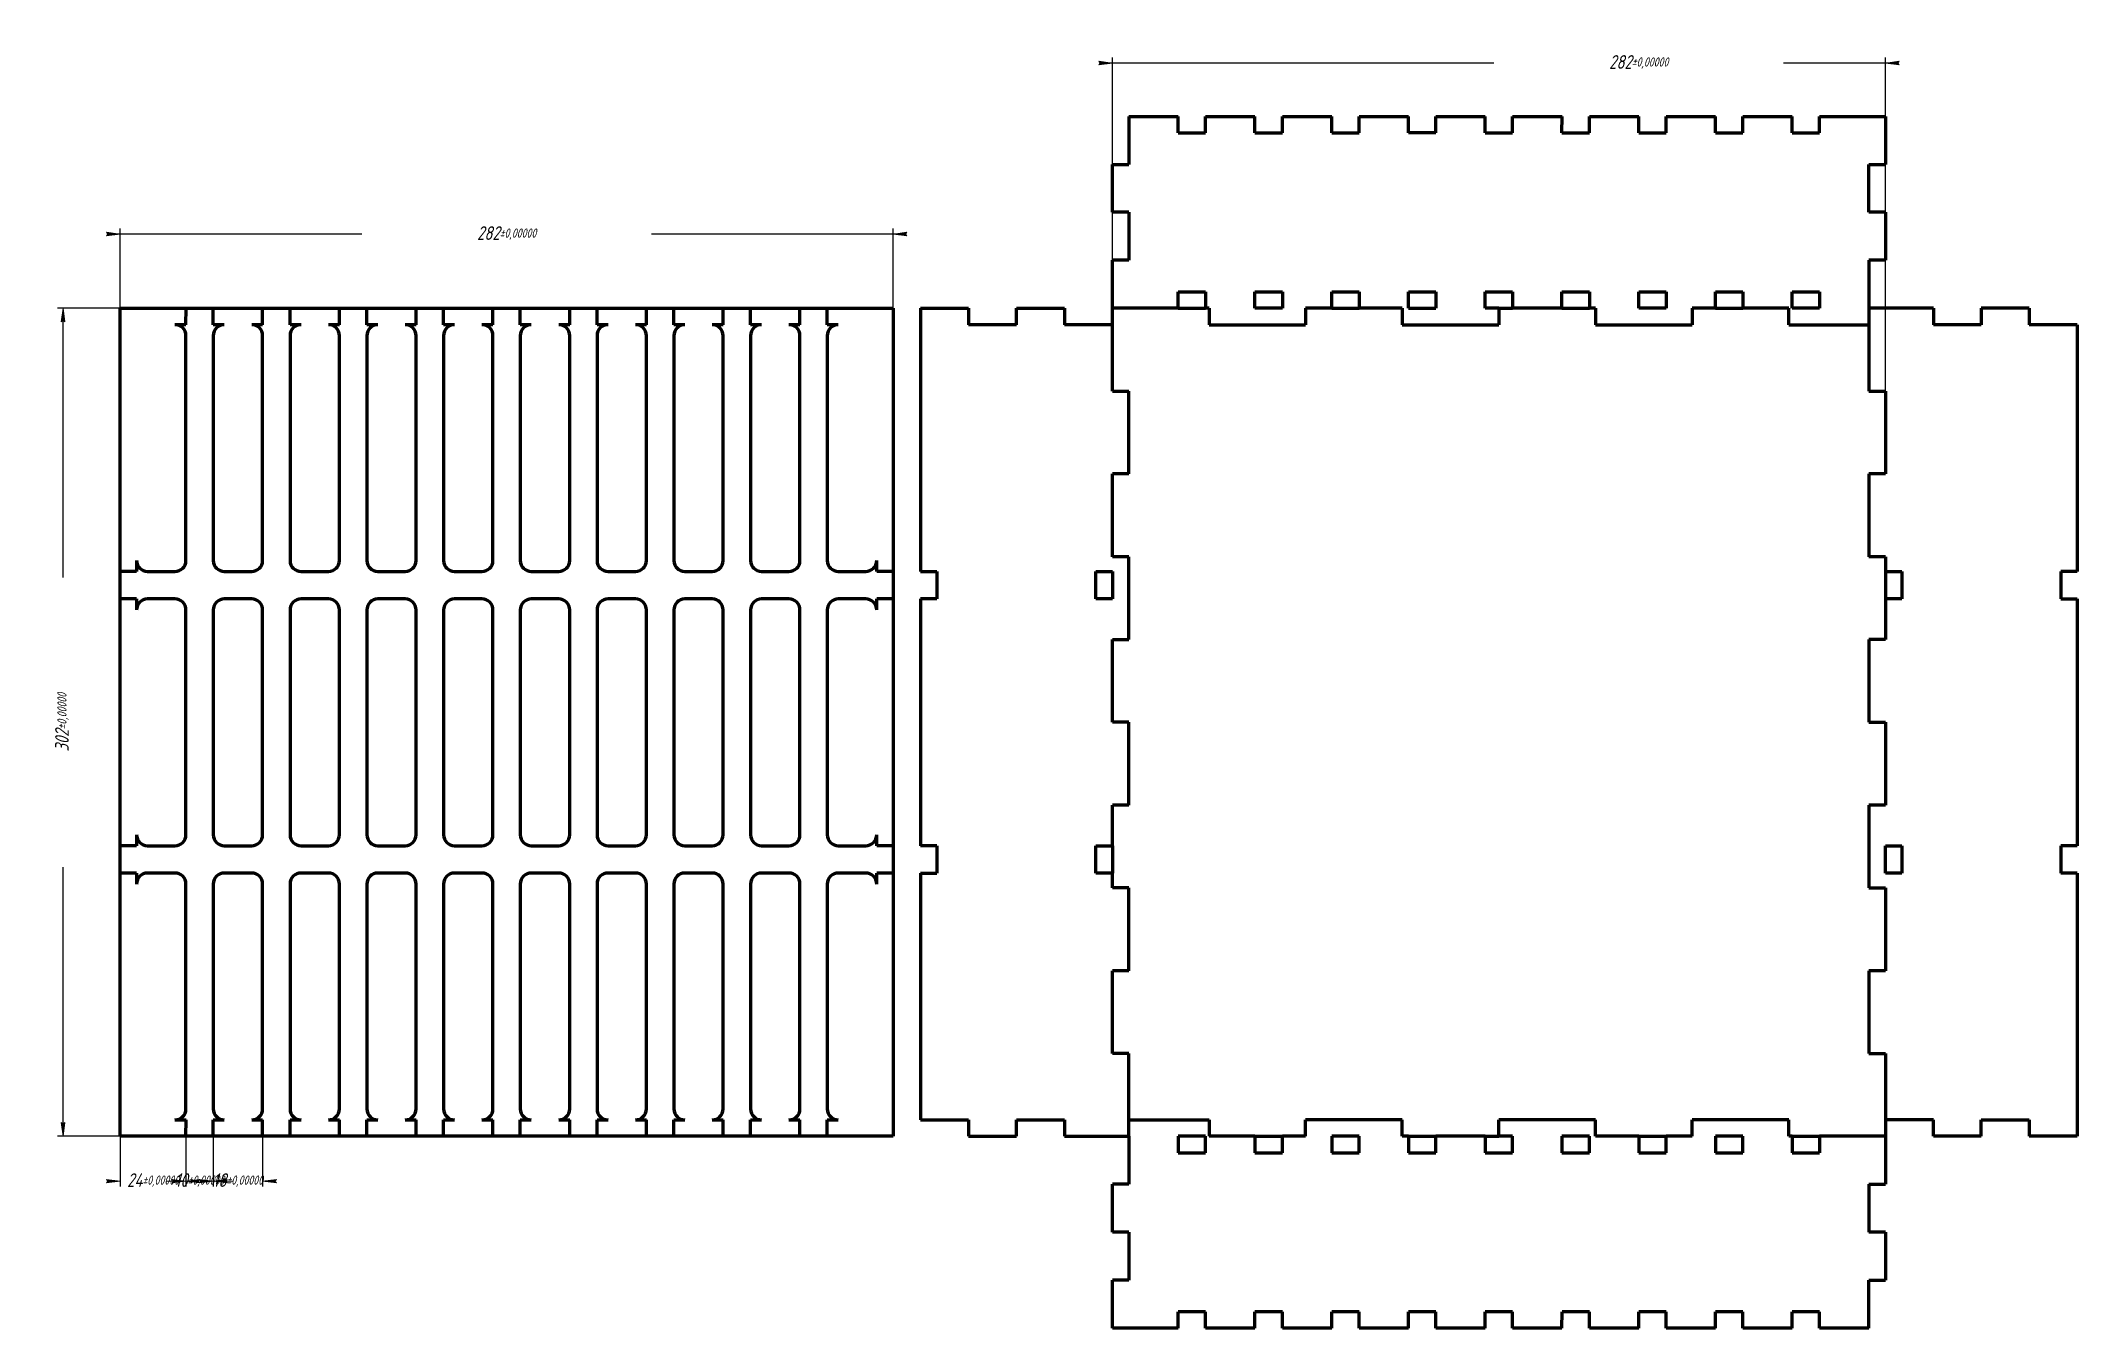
# Model space of a CAD drawing. Header units: millimetres. Extents: x -30 to 2296, y -1192 to 399.
# Drawn here: x -30 to 713, y -71 to 399 of the extents above; entities that cross this region are included whole.
import ezdxf

# ---------------------------------------------------------------- set-up
doc = ezdxf.new("R2010")
doc.units = ezdxf.units.MM
doc.linetypes.add('K5LT_BASIC', pattern=[0])
doc.linetypes.add('K5LT_THIN', pattern=[0])
doc.styles.add('KDIMTEXTSTYLE', font='GOST_AU.SHX', dxfattribs={"width": 0.96, "oblique": 15, "height": 5})
doc.dimstyles.new('KDIMSTYLE (1.00)', dxfattribs={"dimtxt": 5, "dimasz": 1, "dimexe": 2, "dimexo": 0, "dimgap": 1, "dimtad": 1, "dimtxsty": 'KDIMTEXTSTYLE', "dimsah": 1, "dimcen": 0, "dimdle": 1, "dimadec": 0, "dimazin": 0, "dimtfac": 0.667, "dimtmove": 0, "dimatfit": 3, "dimfxl": 1, "dimtvp": 1, "dimtolj": 1, "dimtzin": 0, "dimarcsym": 0})

msp = doc.modelspace()

# ---------------------------------------------------------------- blocks, each defined once
blk = doc.blocks.new('U0')
at = {"color": 143, "linetype": 'K5LT_BASIC', "lineweight": 60, "true_color": 0x33acca}
for p, q in [((-1, 301), (281, 301)), ((-1, -1), (-1, 301)), ((281, 301), (281, -1)), ((281, -1), (-1, -1))]:
    blk.add_line(p, q, dxfattribs=at)
blk = doc.blocks.new('KDIMARROW_01')
blk.add_hatch(color=0).paths.add_polyline_path([(-5, -0.66), (0, 0), (-5, 0.66), (-4.5, 0)])
at = {"color": 0, "linetype": 'K5LT_THIN', "lineweight": 18}
for p, q in [((-4.5, 0), (-5, 0.66)), ((-5, 0.66), (0, 0)), ((0, 0), (-5, -0.66)), ((-5, -0.66), (-4.5, 0)), ((0, 0), (-1, 0))]:
    blk.add_line(p, q, dxfattribs=at)
blk = doc.blocks.new('KDIMARROW_02')
blk.add_hatch(color=0).paths.add_polyline_path([(4.5, 0), (5, 0.66), (0, 0), (5, -0.66)])
at = {"color": 0, "linetype": 'K5LT_THIN', "lineweight": 18}
for p, q in [((0, 0), (-1, 0)), ((5, 0.66), (0, 0)), ((0, 0), (5, -0.66)), ((0, 0), (7, 0)), ((4.5, 0), (5, 0.66)), ((5, -0.66), (4.5, 0))]:
    blk.add_line(p, q, dxfattribs=at)

# ---------------------------------------------------------------- dimensions: what is measured, and where the dimension line sits
at = {"color": 7, "true_color": 0xffffff}
for base, p1, p2, location, override in [((361, 390.441), (643, 270.8), (361, 301), (553, 390.441), {"dimexo": 0, "dimpost": '\\H5.0;\\W0.965;\\Q15;<>', "dimblk1": 'KDIMARROW_01', "dimblk2": 'KDIMARROW_01', "dimse1": 0, "dimse2": 0, "dimclrt": 7, "dimtol": 1, "dimtp": 0, "dimtm": 0, "dimtdec": 5, "dimtolj": 1}), ((-1, 328.046), (281, 301), (-1, 301), (140, 328.046), {"dimexo": 0, "dimpost": '\\H5.0;\\W0.965;\\Q15;<>', "dimblk1": 'KDIMARROW_01', "dimblk2": 'KDIMARROW_01', "dimse1": 0, "dimse2": 0, "dimclrt": 7, "dimtol": 1, "dimtp": 0, "dimtm": 0, "dimtdec": 5, "dimtolj": 1}), ((-1, -17.346), (23, -1), (-1, -1), (11, -17.346), {"dimexo": 0, "dimpost": '\\H5.0;\\W0.965;\\Q15;<>', "dimblk1": 'KDIMARROW_01', "dimblk2": 'KDIMARROW_01', "dimse1": 0, "dimse2": 0, "dimclrt": 7, "dimtol": 1, "dimtp": 0, "dimtm": 0, "dimtdec": 5, "dimtolj": 1}), ((33, -17.346), (23, -1), (33, -1), (28, -17.346), {"dimexo": 0, "dimpost": '\\H5.0;\\W0.965;\\Q15;<>', "dimblk1": 'KDIMARROW_02', "dimblk2": 'KDIMARROW_02', "dimse1": 0, "dimse2": 0, "dimclrt": 7, "dimtol": 1, "dimtp": 0, "dimtm": 0, "dimtdec": 5, "dimtolj": 1}), ((33, -17.346), (51, -1), (33, -1), (42, -17.346), {"dimexo": 0, "dimpost": '\\H5.0;\\W0.965;\\Q15;<>', "dimblk1": 'KDIMARROW_01', "dimblk2": 'KDIMARROW_01', "dimse1": 0, "dimse2": 0, "dimclrt": 7, "dimtol": 1, "dimtp": 0, "dimtm": 0, "dimtdec": 5, "dimtolj": 1})]:
    msp.add_linear_dim(base=base, p1=p1, p2=p2, location=location, dimstyle='KDIMSTYLE (1.00)', override=override, dxfattribs=at).render()
msp.add_linear_dim(base=(-21.83, 301), p1=(-1, -1), p2=(-1, 301), angle=90, location=(-21.83, 150), dimstyle='KDIMSTYLE (1.00)', override={"dimexo": 0, "dimpost": '\\H5.0;\\W0.965;\\Q15;<>', "dimblk1": 'KDIMARROW_01', "dimblk2": 'KDIMARROW_01', "dimse1": 0, "dimse2": 0, "dimclrt": 7, "dimtol": 1, "dimtp": 0, "dimtm": 0, "dimtdec": 5, "dimtolj": 1}, dxfattribs=at).render()

# ---------------------------------------------------------------- linework, layer by layer
at = {"color": 143, "linetype": 'K5LT_BASIC', "lineweight": 60, "true_color": 0x33acca}
for p, q in [((367, 371), (385.034, 371)), ((367, 371), (367, 353.5)), ((385, 365), (385.034, 371)), ((385, 365), (395, 365)), ((395, 371), (413, 371)), ((395, 365), (395, 371)), ((413, 365), (413, 371)), ((413, 365), (423, 365)), ((423, 371), (441, 371)), ((423, 365), (423, 371)), ((441, 365), (441, 371)), ((441, 365), (451, 365)), ((451, 371), (469.034, 371)), ((451, 365), (451, 371)), ((469, 365), (469.034, 371)), ((479, 365), (469, 365)), ((479, 371), (497, 371)), ((479, 365), (479, 371)), ((497, 365), (497, 371)), ((497, 365), (507, 365)), ((507, 371), (525.034, 371)), ((507, 365), (507, 371)), ((525, 365), (525.034, 371)), ((525, 365), (535, 365)), ((535, 371), (553, 371)), ((535, 365), (535, 371)), ((553, 365), (553, 371)), ((553, 365), (563, 365)), ((563, 371), (581.034, 371)), ((563, 365), (563, 371)), ((581, 365), (581.034, 371)), ((581, 365), (591, 365)), ((591, 371), (609, 371)), ((591, 365), (591, 371)), ((609, 365), (609, 371)), ((609, 365), (619, 365)), ((619, 371), (643, 371)), ((619, 365), (619, 371)), ((643, 371), (643, 353.5)), ((361, 353.5), (367, 353.5)), ((361, 336), (361, 353.5)), ((637, 336), (637, 353.5)), ((637, 353.5), (643, 353.5)), ((367, 336), (361, 336)), ((367, 336), (367, 318.5)), ((643, 336), (637, 336)), ((643, 336), (643, 318.5)), ((361, 301), (361, 318.5)), ((367, 318.5), (361, 318.5)), ((643, 318.5), (637, 318.5)), ((637, 318.5), (637, 301)), ((385, 301), (385, 307)), ((385, 307), (395, 307)), ((395, 307), (395, 301)), ((413, 301), (413, 307)), ((413, 307), (423, 307)), ((423, 307), (423, 301)), ((441, 301), (441, 307)), ((441, 307), (451, 307)), ((451, 307), (451, 301)), ((469, 301), (469, 307)), ((469, 307), (479, 307)), ((479, 307), (479, 301)), ((497, 301), (497, 307)), ((497, 307), (507, 307)), ((507, 307), (507, 301)), ((525, 301), (525, 307)), ((525, 307), (535, 307)), ((535, 307), (535, 301)), ((553, 301), (553, 307)), ((553, 307), (563, 307)), ((563, 307), (563, 301)), ((581, 301), (581, 307)), ((581, 307), (591, 307)), ((591, 307), (591, 301)), ((609, 301), (609, 307)), ((609, 307), (619, 307)), ((619, 307), (619, 301)), ((23, 295), (23.034, 301)), ((33, 295), (33, 301)), ((51, 295), (51, 301)), ((61, 295), (61, 301)), ((79, 295), (79, 301)), ((89, 295), (89, 301)), ((107, 295), (107.034, 301)), ((117, 295), (117, 301)), ((135, 295), (135, 301)), ((145, 295), (145, 301)), ((163, 295), (163.034, 301)), ((173, 295), (173, 301)), ((191, 295), (191, 301)), ((201, 295), (201, 301)), ((219, 295), (219.034, 301)), ((229, 295), (229, 301)), ((247, 295), (247, 301)), ((257, 295), (257, 301)), ((291, 301), (291, 205)), ((291, 301), (308.5, 301)), ((308.5, 301), (308.5, 295)), ((326, 295), (326, 301)), ((326, 301), (343.5, 301)), ((343.5, 301), (343.5, 295)), ((385, 301), (361, 301)), ((385, 301), (395, 301)), ((396.25, 301), (395, 301)), ((396.25, 301), (396.25, 295)), ((423, 301), (413, 301)), ((431.5, 301), (431.5, 295)), ((441, 301), (431.5, 301)), ((441, 301), (451, 301)), ((466.75, 301), (451, 301)), ((466.75, 301), (466.75, 295)), ((469, 301), (479, 301)), ((502, 301), (497, 301)), ((502, 301), (502, 295)), ((502, 301), (507, 301)), ((525, 301), (507, 301)), ((525, 301), (535, 301)), ((537.25, 301), (535, 301)), ((537.25, 301), (537.25, 295)), ((563, 301), (553, 301)), ((572.5, 301), (572.5, 295)), ((581, 301), (572.5, 301)), ((581, 301), (591, 301)), ((607.75, 301), (591, 301)), ((607.75, 295), (607.75, 301)), ((619, 301), (609, 301)), ((637, 301), (637, 270.8)), ((660.5, 301), (637, 301)), ((660.5, 301), (660.5, 295)), ((695.5, 301), (678, 301)), ((678, 301), (678, 295)), ((695.5, 301), (695.5, 295)), ((326, 295), (308.5, 295)), ((361, 295), (343.5, 295)), ((396.25, 295), (431.5, 295)), ((466.75, 295), (502, 295)), ((537.25, 295), (572.5, 295)), ((607.75, 295), (637, 295)), ((678, 295), (660.5, 295)), ((713, 295), (695.5, 295)), ((713, 295), (713, 205)), ((361, 270.8), (367, 270.8)), ((367, 240.6), (367, 270.8)), ((637, 270.8), (643, 270.8)), ((367, 240.6), (361, 240.6)), ((643, 240.6), (637, 240.6)), ((637, 240.6), (637, 210.4)), ((367, 210.4), (361, 210.4)), ((367, 180.2), (367, 210.4)), ((643, 210.4), (637, 210.4)), ((5, 205), (-1, 205)), ((281, 205), (275, 205)), ((281, 205), (275, 205)), ((291, 205), (297, 205)), ((297, 205), (297, 195)), ((355, 205), (361, 205)), ((355, 195), (355, 205)), ((361, 205), (361, 195)), ((643, 205), (649, 205)), ((643, 205), (643, 195)), ((649, 205), (649, 195)), ((713, 205), (707, 205)), ((707, 205), (707, 195)), ((5, 195), (-1, 195)), ((281, 195), (275, 195)), ((281, 195), (275, 195)), ((297, 195), (291, 195)), ((291, 195), (291, 105)), ((361, 195), (355, 195)), ((649, 195), (643, 195)), ((707, 195), (713, 195)), ((713, 195), (713, 105)), ((361, 180.2), (367, 180.2)), ((643, 180.2), (637, 180.2)), ((637, 180.2), (637, 150)), ((367, 150), (361, 150)), ((367, 119.8), (367, 150)), ((637, 150), (643, 150)), ((367, 119.8), (361, 119.8)), ((643, 119.8), (637, 119.8)), ((637, 119.8), (637, 89.6)), ((5, 105), (-1, 105)), ((281, 105), (275, 105)), ((297, 105), (291, 105)), ((297, 105), (297, 95)), ((355, 95), (355, 105)), ((355, 105), (361, 105)), ((361, 105), (361, 95)), ((643, 95), (643, 105)), ((643, 105), (649, 105)), ((649, 105), (649, 95)), ((713, 105), (707, 105)), ((707, 105), (707, 95)), ((5, 95), (-1, 95)), ((281, 95), (275, 95)), ((291, 95), (297, 95)), ((291, 95), (291, 5)), ((361, 95), (355, 95)), ((367, 89.6), (361, 89.6)), ((367, 59.4), (367, 89.6)), ((637, 89.6), (643, 89.6)), ((649, 95), (643, 95)), ((713, 95), (707, 95)), ((713, 95), (713, -1)), ((367, 59.4), (361, 59.4)), ((643, 59.4), (637, 59.4)), ((637, 59.4), (637, 29.2)), ((367, 29.2), (361, 29.2)), ((367, -1), (367, 29.2)), ((637, 29.2), (643, 29.2)), ((19, 5), (23.034, 5)), ((23, -1), (23.034, 5)), ((33, -1), (33, 5)), ((51, -1), (51, 5)), ((61, -1), (61, 5)), ((79, -1), (79, 5)), ((89, -1), (89, 5)), ((103, 5), (107.034, 5)), ((107, -1), (107.034, 5)), ((117, -1), (117, 5)), ((135, -1), (135, 5)), ((145, -1), (145, 5)), ((163, -1), (163, 5)), ((163, -1), (163, 5)), ((173, -1), (173, 5)), ((173, -1), (173, 5)), ((191, -1), (191, 5)), ((191, -1), (191, 5)), ((201, -1), (201, 5)), ((201, -1), (201, 5)), ((215, 5), (219.034, 5)), ((219, -1), (219.034, 5)), ((219, -1), (219.034, 5)), ((229, -1), (229, 5)), ((229, -1), (229, 5)), ((247, -1), (247, 5)), ((247, -1), (247, 5)), ((257, -1), (257, 5)), ((257, -1), (257, 5)), ((291, 5), (308.5, 5)), ((308.5, 5), (308.5, -1)), ((326, -1), (326, 5)), ((326, 5), (343.5, 5)), ((343.5, 5), (343.5, -1)), ((367, 5), (396.25, 5)), ((396.25, 5), (396.25, -1)), ((466.75, 5), (431.5, 5)), ((431.5, -1), (431.5, 5)), ((466.75, -1), (466.75, 5)), ((537.25, 5), (502, 5)), ((502, -1), (502, 5)), ((537.25, -1), (537.25, 5)), ((607.75, 5), (572.5, 5)), ((572.5, -1), (572.5, 5)), ((607.75, -1), (607.75, 5)), ((660.5, 5), (643, 5)), ((660.5, -1), (660.5, 5)), ((678, -1), (678, 5)), ((678, 5), (695.5, 5)), ((695.5, 5), (695.5, -1)), ((308.5, -1), (326, -1)), ((343.5, -1), (367, -1)), ((367, -1), (367, -18.5)), ((385, -1), (385, -7)), ((395, -1), (385, -1)), ((385, -7), (395, -7)), ((395, -7), (395, -1)), ((413, -1), (396.25, -1)), ((413, -1), (413, -7)), ((413, -1), (423, -1)), ((413, -7), (423, -7)), ((423, -7), (423, -1)), ((431.5, -1), (423, -1)), ((441, -1), (441, -7)), ((451, -1), (441, -1)), ((441, -7), (451, -7)), ((451, -7), (451, -1)), ((469, -1), (466.75, -1)), ((469, -1), (469, -7)), ((469, -1), (479, -1)), ((469, -7), (479, -7)), ((479, -7), (479, -1)), ((497, -1), (479, -1)), ((497, -1), (497, -7)), ((497, -1), (502, -1)), ((497, -7), (507, -7)), ((507, -1), (502, -1)), ((507, -7), (507, -1)), ((525, -1), (525, -7)), ((535, -1), (525, -1)), ((525, -7), (535, -7)), ((535, -7), (535, -1)), ((553, -1), (537.25, -1)), ((553, -1), (553, -7)), ((553, -1), (563, -1)), ((553, -7), (563, -7)), ((563, -7), (563, -1)), ((572.5, -1), (563, -1)), ((581, -1), (581, -7)), ((591, -1), (581, -1)), ((581, -7), (591, -7)), ((591, -7), (591, -1)), ((609, -1), (607.75, -1)), ((609, -1), (609, -7)), ((609, -1), (619, -1)), ((609, -7), (619, -7)), ((643, -1), (619, -1)), ((619, -1), (619, -7)), ((643, -1), (643, -18.5)), ((678, -1), (660.5, -1)), ((713, -1), (695.5, -1)), ((367, -18.5), (361, -18.5)), ((361, -36), (361, -18.5)), ((637, -18.5), (637, -36)), ((637, -18.5), (643, -18.5)), ((367, -36), (361, -36)), ((367, -36), (367, -53.5)), ((643, -36), (637, -36)), ((643, -36), (643, -53.5)), ((361, -71), (361, -53.5)), ((367, -53.5), (361, -53.5)), ((637, -71), (637, -53.5)), ((637, -53.5), (643, -53.5)), ((395, -65), (385, -65)), ((385, -71), (385, -65)), ((395, -71), (395, -65)), ((413, -71), (413, -65)), ((423, -65), (413, -65)), ((423, -71), (423, -65)), ((441, -71), (441, -65)), ((451, -65), (441, -65)), ((451, -71), (451, -65)), ((469, -71), (469.034, -65)), ((479, -65), (469.034, -65)), ((479, -71), (479, -65)), ((497, -71), (497, -65)), ((507, -65), (497, -65)), ((507, -71), (507, -65)), ((525, -71), (525.034, -65)), ((535, -65), (525.034, -65)), ((535, -71), (535, -65)), ((553, -71), (553, -65)), ((563, -65), (553, -65)), ((563, -71), (563, -65)), ((581, -71), (581.034, -65)), ((591, -65), (581.034, -65)), ((591, -71), (591, -65)), ((609, -71), (609, -65)), ((619, -65), (609, -65)), ((619, -71), (619, -65)), ((385, -71), (361, -71)), ((413, -71), (395, -71)), ((441, -71), (423, -71)), ((469, -71), (451, -71)), ((497, -71), (479, -71)), ((525, -71), (507, -71)), ((553, -71), (535, -71)), ((581, -71), (563, -71)), ((609, -71), (591, -71)), ((637, -71), (619, -71))]:
    msp.add_line(p, q, dxfattribs=at)
for points in [[(361, 270.8), (361, 301)], [(23, 295), (19, 295)], [(23, 209), (23, 291)], [(37, 295), (33, 295)], [(33, 291), (33, 209)], [(51, 295), (47, 295)], [(51, 209), (51, 291)], [(65, 295), (61, 295)], [(61, 291), (61, 209)], [(79, 295), (75, 295)], [(79, 209), (79, 291)], [(93, 295), (89, 295)], [(89, 291), (89, 209)], [(107, 295), (103, 295)], [(107, 209), (107, 291)], [(121, 295), (117, 295)], [(117, 291), (117, 209)], [(135, 295), (131, 295)], [(135, 209), (135, 291)], [(149, 295), (145, 295)], [(145, 291), (145, 209)], [(163, 295), (159, 295)], [(163, 209), (163, 291)], [(177, 295), (173, 295)], [(173, 291), (173, 209)], [(191, 295), (187, 295)], [(191, 209), (191, 291)], [(205, 295), (201, 295)], [(201, 291), (201, 209)], [(219, 295), (215, 295)], [(219, 209), (219, 291)], [(233, 295), (229, 295)], [(229, 291), (229, 209)], [(247, 295), (243, 295)], [(247, 209), (247, 291)], [(261, 295), (257, 295)], [(257, 291), (257, 209)], [(643, 270.8), (643, 240.6)], [(361, 210.4), (361, 240.6)], [(5, 209), (5, 205)], [(275, 205), (275, 209)], [(643, 210.4), (643, 205)], [(9, 205), (19, 205)], [(37, 205), (47, 205)], [(65, 205), (75, 205)], [(93, 205), (103, 205)], [(121, 205), (131, 205)], [(149, 205), (159, 205)], [(177, 205), (187, 205)], [(205, 205), (215, 205)], [(233, 205), (243, 205)], [(261, 205), (271, 205)], [(5, 195), (5, 191)], [(19, 195), (9, 195)], [(47, 195), (37, 195)], [(75, 195), (65, 195)], [(103, 195), (93, 195)], [(131, 195), (121, 195)], [(159, 195), (149, 195)], [(187, 195), (177, 195)], [(215, 195), (205, 195)], [(243, 195), (233, 195)], [(271, 195), (261, 195)], [(275, 191), (275, 195)], [(643, 195), (643, 180.2)], [(23, 109), (23, 191)], [(33, 191), (33, 109)], [(51, 109), (51, 191)], [(61, 191), (61, 109)], [(79, 109), (79, 191)], [(89, 191), (89, 109)], [(107, 109), (107, 191)], [(117, 191), (117, 109)], [(135, 109), (135, 191)], [(145, 191), (145, 109)], [(163, 109), (163, 191)], [(173, 191), (173, 109)], [(191, 109), (191, 191)], [(201, 191), (201, 109)], [(219, 109), (219, 191)], [(229, 191), (229, 109)], [(247, 109), (247, 191)], [(257, 191), (257, 109)], [(361, 150), (361, 180.2)], [(643, 150), (643, 119.8)], [(361, 105), (361, 119.8)], [(5, 109), (5, 105)], [(9, 105), (19, 105)], [(37, 105), (47, 105)], [(65, 105), (75, 105)], [(93, 105), (103, 105)], [(121, 105), (131, 105)], [(149, 105), (159, 105)], [(177, 105), (187, 105)], [(205, 105), (215, 105)], [(233, 105), (243, 105)], [(261, 105), (271, 105)], [(275, 105), (275, 109)], [(5, 95), (5, 91)], [(19, 95), (9, 95)], [(23, 9), (23, 91)], [(33, 91), (33, 9)], [(47, 95), (37, 95)], [(51, 9), (51, 91)], [(61, 91), (61, 9)], [(75, 95), (65, 95)], [(79, 9), (79, 91)], [(89, 91), (89, 9)], [(103, 95), (93, 95)], [(107, 9), (107, 91)], [(117, 91), (117, 9)], [(131, 95), (121, 95)], [(135, 9), (135, 91)], [(145, 91), (145, 9)], [(159, 95), (149, 95)], [(163, 9), (163, 91)], [(173, 91), (173, 9)], [(187, 95), (177, 95)], [(191, 9), (191, 91)], [(201, 91), (201, 9)], [(215, 95), (205, 95)], [(219, 9), (219, 91)], [(229, 91), (229, 9)], [(243, 95), (233, 95)], [(247, 9), (247, 91)], [(257, 91), (257, 9)], [(271, 95), (261, 95)], [(275, 91), (275, 95)], [(361, 89.6), (361, 95)], [(643, 89.6), (643, 59.4)], [(361, 29.2), (361, 59.4)], [(643, 29.2), (643, -1)], [(33, 5), (37, 5)], [(47, 5), (51, 5)], [(61, 5), (65, 5)], [(75, 5), (79, 5)], [(89, 5), (93, 5)], [(117, 5), (121, 5)], [(131, 5), (135, 5)], [(145, 5), (149, 5)], [(159, 5), (163, 5)], [(173, 5), (177, 5)], [(187, 5), (191, 5)], [(201, 5), (205, 5)], [(229, 5), (233, 5)], [(243, 5), (247, 5)], [(257, 5), (261, 5)]]:
    msp.add_lwpolyline(points, dxfattribs=at)
for centre, start, end in [((19, 291), 0, 90), ((37, 291), 90, 180), ((47, 291), 0, 90), ((65, 291), 90, 180), ((75, 291), 0, 90), ((93, 291), 90, 180), ((103, 291), 0, 90), ((121, 291), 90, 180), ((131, 291), 0, 90), ((149, 291), 90, 180), ((159, 291), 0, 90), ((177, 291), 90, 180), ((187, 291), 0, 90), ((205, 291), 90, 180), ((215, 291), 0, 90), ((233, 291), 90, 180), ((233, 291), 90, 180), ((243, 291), 0, 90), ((243, 291), 0, 90), ((261, 291), 90, 180), ((9, 209), 180, 270), ((19, 209), 270, 0), ((37, 209), 180, 270), ((47, 209), 270, 0), ((65, 209), 180, 270), ((75, 209), 270, 0), ((93, 209), 180, 270), ((103, 209), 270, 0), ((121, 209), 180, 270), ((131, 209), 270, 0), ((149, 209), 180, 270), ((159, 209), 270, 0), ((177, 209), 180, 270), ((187, 209), 270, 0), ((205, 209), 180, 270), ((215, 209), 270, 0), ((233, 209), 180, 270), ((233, 209), 180, 270), ((243, 209), 270, 0), ((243, 209), 270, 0), ((261, 209), 180, 270), ((271, 209), 270, 0), ((9, 191), 90, 180), ((19, 191), 0, 90), ((37, 191), 90, 180), ((47, 191), 0, 90), ((65, 191), 90, 180), ((75, 191), 0, 90), ((93, 191), 90, 180), ((103, 191), 0, 90), ((121, 191), 90, 180), ((131, 191), 0, 90), ((149, 191), 90, 180), ((159, 191), 0, 90), ((177, 191), 90, 180), ((187, 191), 0, 90), ((205, 191), 90, 180), ((215, 191), 0, 90), ((233, 191), 90, 180), ((243, 191), 0, 90), ((261, 191), 90, 180), ((271, 191), 0, 90), ((9, 109), 180, 270), ((19, 109), 270, 0), ((37, 109), 180, 270), ((47, 109), 270, 0), ((65, 109), 180, 270), ((75, 109), 270, 0), ((93, 109), 180, 270), ((103, 109), 270, 0), ((121, 109), 180, 270), ((131, 109), 270, 0), ((149, 109), 180, 270), ((159, 109), 270, 0), ((177, 109), 180, 270), ((187, 109), 270, 0), ((205, 109), 180, 270), ((215, 109), 270, 0), ((233, 109), 180, 270), ((243, 109), 270, 0), ((261, 109), 180, 270), ((271, 109), 270, 0), ((9, 91), 90, 180), ((19, 91), 0, 90), ((37, 91), 90, 180), ((47, 91), 0, 90), ((65, 91), 90, 180), ((75, 91), 0, 90), ((93, 91), 90, 180), ((103, 91), 0, 90), ((121, 91), 90, 180), ((131, 91), 0, 90), ((149, 91), 90, 180), ((159, 91), 0, 90), ((177, 91), 90, 180), ((187, 91), 0, 90), ((205, 91), 90, 180), ((215, 91), 0, 90), ((233, 91), 90, 180), ((243, 91), 0, 90), ((261, 91), 90, 180), ((271, 91), 0, 90), ((19, 9), 270, 0), ((37, 9), 180, 270), ((47, 9), 270, 0), ((65, 9), 180, 270), ((75, 9), 270, 0), ((93, 9), 180, 270), ((103, 9), 270, 0), ((121, 9), 180, 270), ((131, 9), 270, 0), ((149, 9), 180, 270), ((159, 9), 270, 0), ((177, 9), 180, 270), ((187, 9), 270, 0), ((205, 9), 180, 270), ((215, 9), 270, 0), ((233, 9), 180, 270), ((243, 9), 270, 0), ((261, 9), 180, 270)]:
    msp.add_arc(centre, 4, start, end, dxfattribs=at)

# ---------------------------------------------------------------- block references
msp.add_blockref('U0', (0, 0))

msp.set_redraw_order([(e.dxf.handle, doc.entitydb.next_handle()) for e in msp.query("TEXT MTEXT ATTDEF DIMENSION ARC_DIMENSION")])  # texts and dimensions are drawn at this point

doc.saveas('drawing.dxf')
